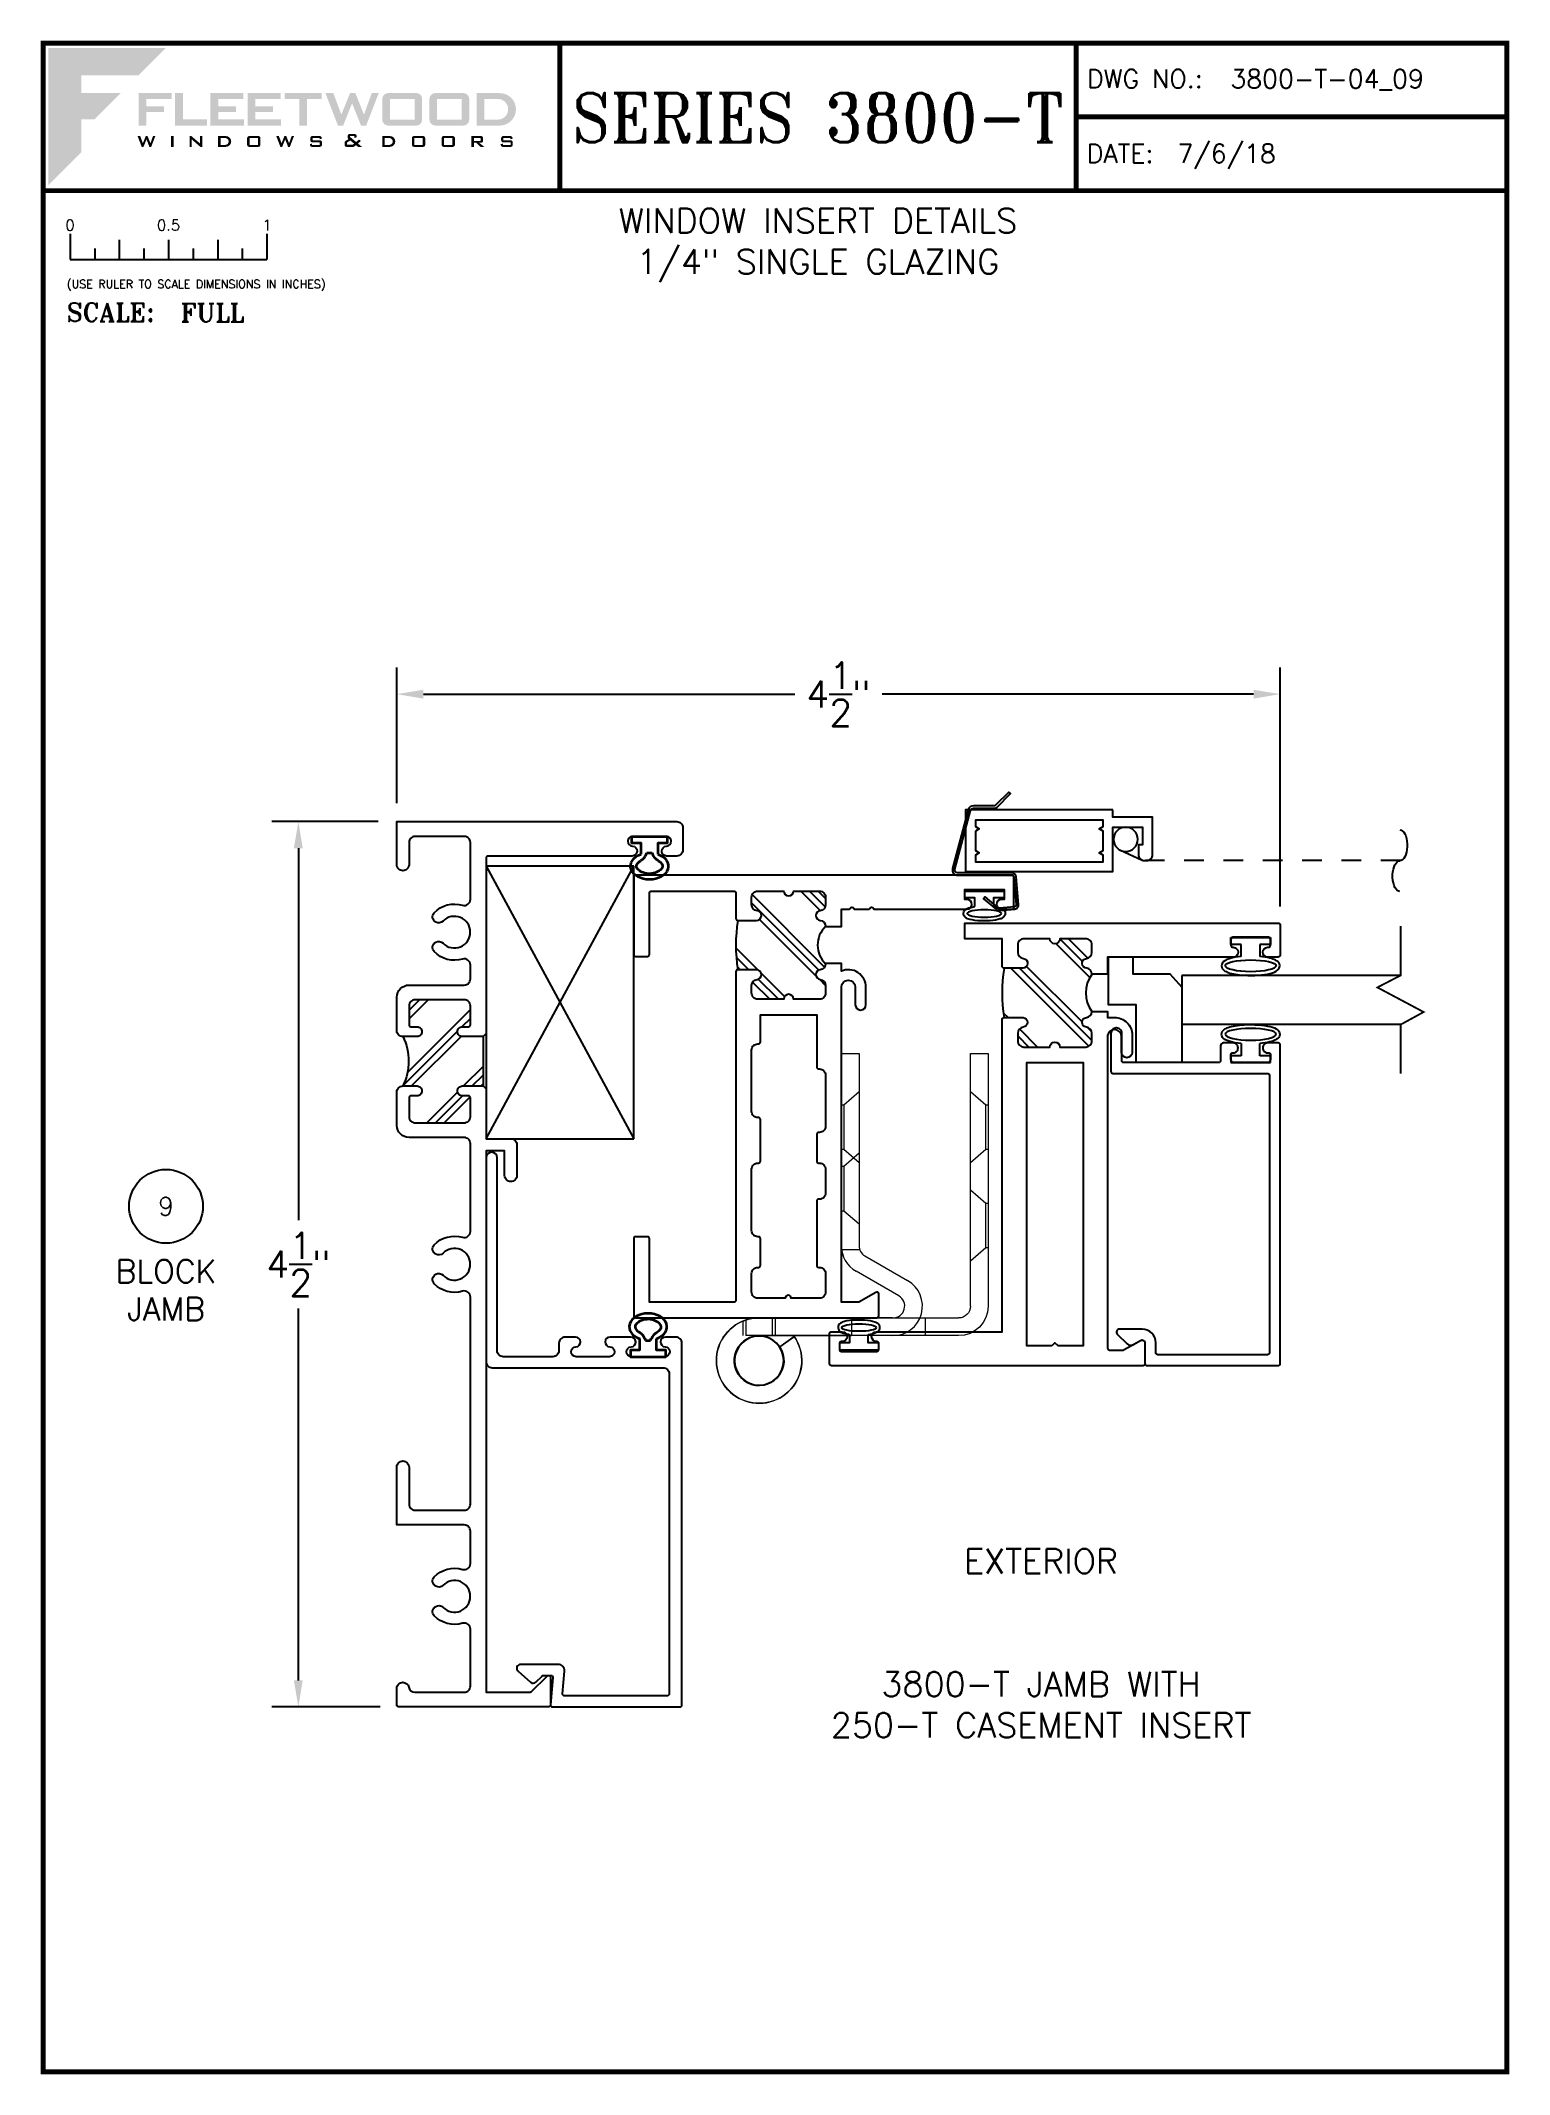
# Paper-space layout 'DETAIL 9' of a CAD drawing. Extents: x 0.3 to 7.8, y 0.1 to 10.4.
# The model-space entities are those that its viewports show. They can reach past a viewport. Long polylines and large blocks are cut down to what shows.
import ezdxf
from ezdxf.enums import TextEntityAlignment as Align

# ---------------------------------------------------------------- set-up
doc = ezdxf.new("R2010")
doc.units = 0
doc.header["$MEASUREMENT"] = 0
doc.linetypes.add('HIDDEN', pattern=[0.375, 0.25, -0.125])
doc.layers.get('0').update_dxf_attribs({"linetype": 'CONTINUOUS'})
doc.layers.get('Defpoints').update_dxf_attribs({"linetype": 'CONTINUOUS'})
for name, color, linetype in [('DIM', 7, 'CONTINUOUS'), ('FRAME', 1, 'CONTINUOUS'), ('GEOMETRY', 1, 'CONTINUOUS'), ('GLASS', 7, 'CONTINUOUS'), ('MISC', 7, 'CONTINUOUS'), ('SCREEN', 5, 'CONTINUOUS'), ('SCREEN_CLIP', 7, 'CONTINUOUS'), ('TEXT', 7, 'CONTINUOUS'), ('VENT', 5, 'CONTINUOUS'), ('YK_GLASS_STOP', 5, 'CONTINUOUS')]:
    doc.layers.add(name, color=color, linetype=linetype)
doc.layers.add('PROFILE NUMBER', color=150, linetype='CONTINUOUS', lineweight=35)
doc.layers.add('VP', color=40, linetype='CONTINUOUS', plot=False)
doc.layers.get('VP').off()
doc.styles.add('ROMANS', font='romans')
doc.styles.add('ROMANT', font='romant')
doc.styles.add('SIMPLEX-094', font='simplex.shx', dxfattribs={"height": 0.094})
doc.styles.get("Standard").update_dxf_attribs({"font": 'simplex.shx'})
doc.dimstyles.new('FULL SCALE', dxfattribs={"dimscale": 0.75, "dimtxt": 0.18, "dimasz": 0.18, "dimexe": 0.18, "dimexo": 0.125, "dimgap": 0.09, "dimtad": 0, "dimtih": 1, "dimtoh": 1, "dimdec": 4, "dimzin": 0, "dimdsep": 46, "dimlunit": 4, "dimtxsty": 'Standard', "dimcen": 0.09, "dimadec": 0, "dimazin": 0, "dimtfac": 1, "dimtdec": 4, "dimtofl": 0, "dimtmove": 0, "dimatfit": 3, "dimfxl": 0, "dimtolj": 1, "dimtzin": 0, "dimarcsym": 0})

psp = doc.layouts.new('DETAIL 9')

# ---------------------------------------------------------------- texts
at = {"layer": 'TEXT', "color": 7, "char_height": 0.125, "attachment_point": 5}
for s, insert, width in [('\\A1;WINDOW INSERT DETAILS\\P1/4" SINGLE GLAZING', (4.2505, 9.409541), 2.625), ('EXTERIOR\\P\\P\\P3800-T JAMB WITH\\P250-T CASEMENT INSERT', (5.384067, 2.30394), 3.0667)]:
    psp.add_mtext(s, dxfattribs=dict(at, insert=insert, width=width))

msp = doc.modelspace()

# ---------------------------------------------------------------- blocks, each defined once
blk = doc.blocks.new('sectball')
blk.add_circle((0, 0), 0.125)
blk.add_attdef('NO', text='', height=0.062).set_placement((0, 0), align=Align.MIDDLE_CENTER)
for tag, p in [('LINE1', (0, -0.2588)), ('LINE2', (0, -0.3864)), ('LINE3', (0, -0.5214))]:
    blk.add_attdef(tag, text='', height=0.078).set_placement(p, align=Align.CENTER)
blk = doc.blocks.new('Fleetwood_Logo_6-10-15')
h = blk.add_hatch(color=154)
h.dxf.hatch_style = 1
h.paths.add_polyline_path([(0.2526, -0.0017), (0.0019, -0.0017), (0.0019, -0.2942), (0.0725, -0.2236), (0.0725, -0.1535), (0.1007, -0.1535), (0.1567, -0.0976), (0.0725, -0.0976), (0.0725, -0.0596), (0.1946, -0.0596)])
h = blk.add_hatch(color=251)
h.dxf.hatch_style = 1
h.paths.add_polyline_path([(0.2487, -0.1256), (0.2112, -0.1256), (0.2112, -0.1102), (0.2647, -0.1102), (0.2647, -0.0976), (0.1946, -0.0976), (0.1946, -0.1667), (0.2112, -0.1667), (0.2112, -0.1377), (0.2487, -0.1377)])
h = blk.add_hatch(color=251)
h.dxf.hatch_style = 1
h.paths.add_polyline_path([(0.2886, -0.0976), (0.272, -0.0976), (0.272, -0.1667), (0.3401, -0.1667), (0.3401, -0.1535), (0.2886, -0.1535)])
h = blk.add_hatch(color=251)
h.dxf.hatch_style = 1
h.paths.add_polyline_path([(0.4175, -0.0976), (0.3474, -0.0976), (0.3474, -0.1667), (0.4185, -0.1667), (0.4185, -0.1534), (0.364, -0.1534), (0.364, -0.1377), (0.4015, -0.1377), (0.4015, -0.1256), (0.364, -0.1256), (0.364, -0.1102), (0.4175, -0.1102)])
h = blk.add_hatch(color=251)
h.dxf.hatch_style = 1
h.paths.add_polyline_path([(0.4965, -0.0976), (0.4264, -0.0976), (0.4264, -0.1667), (0.4975, -0.1667), (0.4975, -0.1534), (0.443, -0.1534), (0.443, -0.1377), (0.4804, -0.1377), (0.4804, -0.1256), (0.443, -0.1256), (0.443, -0.1102), (0.4965, -0.1102)])
h = blk.add_hatch(color=251)
h.dxf.hatch_style = 1
h.paths.add_polyline_path([(0.5842, -0.0976), (0.5054, -0.0976), (0.5054, -0.1102), (0.5365, -0.1102), (0.5365, -0.1667), (0.5531, -0.1667), (0.5531, -0.1102), (0.5842, -0.1102)])
h = blk.add_hatch(color=251)
h.dxf.hatch_style = 1
h.paths.add_polyline_path([(0.6089, -0.0976), (0.5921, -0.0976), (0.6188, -0.1667), (0.63, -0.1667), (0.6489, -0.1192), (0.6679, -0.1667), (0.6789, -0.1667), (0.7056, -0.0976), (0.6908, -0.0976), (0.6742, -0.1433), (0.6558, -0.0976), (0.6446, -0.0976), (0.6261, -0.1433)])
h = blk.add_hatch(color=251)
h.dxf.hatch_style = 1
h.paths.add_polyline_path([(0.7853, -0.0976), (0.726, -0.0976, 0.414214), (0.7133, -0.1102), (0.7133, -0.154, 0.414214), (0.726, -0.1667), (0.7853, -0.1667, 0.414214), (0.798, -0.154), (0.798, -0.1102, 0.414214)])
h.paths.add_polyline_path([(0.7819, -0.1102), (0.7819, -0.154), (0.7294, -0.154), (0.7294, -0.1102)], flags=16)
h = blk.add_hatch(color=251)
h.dxf.hatch_style = 1
h.paths.add_polyline_path([(0.8856, -0.0976), (0.8262, -0.0976, 0.414214), (0.8136, -0.1102), (0.8136, -0.154, 0.414214), (0.8262, -0.1667), (0.8856, -0.1667, 0.414214), (0.8982, -0.154), (0.8982, -0.1102, 0.414214)])
h.paths.add_polyline_path([(0.8822, -0.1102), (0.8822, -0.154), (0.8296, -0.154), (0.8296, -0.1102)], flags=16)
h = blk.add_hatch(color=251)
h.dxf.hatch_style = 1
h.paths.add_polyline_path([(0.9632, -0.0976), (0.914, -0.0976), (0.914, -0.1667), (0.9632, -0.1667, 1)])
h.paths.add_polyline_path([(0.9301, -0.1102), (0.9593, -0.1102, -1), (0.9593, -0.154), (0.9301, -0.154)], flags=16)
h = blk.add_hatch(color=7)
h.dxf.hatch_style = 1
h.paths.add_polyline_path([(0.2301, -0.1891), (0.2251, -0.1891), (0.2196, -0.2043), (0.2134, -0.1891), (0.2097, -0.1891), (0.2035, -0.2043), (0.1978, -0.1891), (0.1922, -0.1891), (0.2011, -0.2121), (0.2048, -0.2121), (0.2112, -0.1963), (0.2175, -0.2121), (0.2212, -0.2121)])
h = blk.add_hatch(color=7)
h.dxf.hatch_style = 1
h.paths.add_polyline_path([(0.2691, -0.1891), (0.2637, -0.1891), (0.2637, -0.2118), (0.2637, -0.2121), (0.2691, -0.2121)])
h = blk.add_hatch(color=7)
h.dxf.hatch_style = 1
h.paths.add_polyline_path([(0.3077, -0.1964), (0.3259, -0.2121), (0.3298, -0.2121), (0.3298, -0.1891), (0.325, -0.1891), (0.325, -0.2047), (0.3067, -0.1891), (0.3029, -0.1891), (0.3029, -0.2121), (0.3077, -0.2121)])
h = blk.add_hatch(color=7)
h.dxf.hatch_style = 1
h.paths.add_polyline_path([(0.3801, -0.1891), (0.3637, -0.1891), (0.3637, -0.2121), (0.3801, -0.2121, 1)])
h.paths.add_polyline_path([(0.3691, -0.2079), (0.3691, -0.1933), (0.3788, -0.1933, -1), (0.3788, -0.2079)], flags=16)
h = blk.add_hatch(color=7)
h.dxf.hatch_style = 1
h.paths.add_polyline_path([(0.4537, -0.2079), (0.4537, -0.1933, 0.414214), (0.4495, -0.1891), (0.4297, -0.1891, 0.414214), (0.4255, -0.1933), (0.4255, -0.2079, 0.414214), (0.4297, -0.2121), (0.4495, -0.2121, 0.414214)])
h.paths.add_polyline_path([(0.4308, -0.2079), (0.4308, -0.1933), (0.4484, -0.1933), (0.4484, -0.2079)], flags=16)
h = blk.add_hatch(color=7)
h.dxf.hatch_style = 1
h.paths.add_polyline_path([(0.5253, -0.1891), (0.5203, -0.1891), (0.5148, -0.2043), (0.5087, -0.1891), (0.5049, -0.1891), (0.4988, -0.2043), (0.493, -0.1891), (0.4874, -0.1891), (0.4963, -0.2121), (0.5001, -0.2121), (0.5064, -0.1963), (0.5127, -0.2121), (0.5164, -0.2121)])
h = blk.add_hatch(color=7)
h.dxf.hatch_style = 1
h.paths.add_polyline_path([(0.5801, -0.1891), (0.5643, -0.1891, 0.414214), (0.56, -0.1933), (0.56, -0.1981, 0.414214), (0.5643, -0.2024), (0.58, -0.2024), (0.58, -0.2078), (0.5637, -0.2078), (0.5637, -0.2052), (0.5591, -0.2062), (0.5591, -0.2078, 0.414214), (0.5634, -0.2121), (0.5805, -0.2121, 0.414214), (0.5848, -0.2078), (0.5848, -0.2024, 0.414214), (0.5805, -0.1982), (0.5648, -0.1982), (0.5648, -0.193), (0.5798, -0.193), (0.5798, -0.1958), (0.5843, -0.1948), (0.5843, -0.1933, 0.414214)])
h = blk.add_hatch(color=7)
h.dxf.hatch_style = 1
h.paths.add_polyline_path([(0.645, -0.1913, -0.222262), (0.6447, -0.1906), (0.6447, -0.1892), (0.6535, -0.1892), (0.6535, -0.193), (0.6587, -0.1918), (0.6587, -0.189, 0.414214), (0.6544, -0.1847), (0.6437, -0.1847, 0.414214), (0.6394, -0.189), (0.6394, -0.1922, 0.222262), (0.6407, -0.1948), (0.6415, -0.1955), (0.6345, -0.1998, 0.260684), (0.6329, -0.2027), (0.6329, -0.2078, 0.414214), (0.6372, -0.2121), (0.6514, -0.2121, 0.17577), (0.6536, -0.2113), (0.657, -0.2085), (0.6614, -0.2121), (0.6699, -0.2121), (0.6613, -0.2049), (0.6676, -0.1997), (0.6637, -0.1964), (0.6574, -0.2017)])
h.paths.add_polyline_path([(0.6532, -0.2052), (0.6509, -0.2072, -0.17577), (0.6502, -0.2074), (0.6382, -0.2074), (0.6382, -0.2033, -0.260684), (0.6387, -0.2025), (0.6451, -0.1985)], flags=16)
h = blk.add_hatch(color=7)
h.dxf.hatch_style = 1
h.paths.add_polyline_path([(0.7294, -0.1891), (0.713, -0.1891), (0.713, -0.2121), (0.7294, -0.2121, 1)])
h.paths.add_polyline_path([(0.7184, -0.2079), (0.7184, -0.1933), (0.7281, -0.1933, -1), (0.7281, -0.2079)], flags=16)
h = blk.add_hatch(color=7)
h.dxf.hatch_style = 1
h.paths.add_polyline_path([(0.8045, -0.2079), (0.8045, -0.1933, 0.414214), (0.8003, -0.1891), (0.7805, -0.1891, 0.414214), (0.7763, -0.1933), (0.7763, -0.2079, 0.414214), (0.7805, -0.2121), (0.8003, -0.2121, 0.414214)])
h.paths.add_polyline_path([(0.7816, -0.2079), (0.7816, -0.1933), (0.7992, -0.1933), (0.7992, -0.2079)], flags=16)
h = blk.add_hatch(color=7)
h.dxf.hatch_style = 1
h.paths.add_polyline_path([(0.8678, -0.2079), (0.8678, -0.1933, 0.414214), (0.8636, -0.1891), (0.8438, -0.1891, 0.414214), (0.8396, -0.1933), (0.8396, -0.2079, 0.414214), (0.8438, -0.2121), (0.8636, -0.2121, 0.414214)])
h.paths.add_polyline_path([(0.8449, -0.2079), (0.8449, -0.1933), (0.8624, -0.1933), (0.8624, -0.2079)], flags=16)
h = blk.add_hatch(color=7)
h.dxf.hatch_style = 1
h.paths.add_polyline_path([(0.9277, -0.1993), (0.9277, -0.1933, 0.414214), (0.9235, -0.1891), (0.9028, -0.1891), (0.9028, -0.2121), (0.9082, -0.2121), (0.9082, -0.2035), (0.9131, -0.2035), (0.9224, -0.2121), (0.9303, -0.2121), (0.9197, -0.2035), (0.9235, -0.2035, 0.414214)])
h.paths.add_polyline_path([(0.9082, -0.1993), (0.9082, -0.1933), (0.9214, -0.1933, -0.414214), (0.9224, -0.1943), (0.9224, -0.1983, -0.414214), (0.9214, -0.1993)], flags=16)
h = blk.add_hatch(color=7)
h.dxf.hatch_style = 1
h.paths.add_polyline_path([(0.9867, -0.1982), (0.971, -0.1982), (0.971, -0.193), (0.9859, -0.193), (0.9859, -0.1958), (0.9905, -0.1948), (0.9905, -0.1933, 0.414214), (0.9863, -0.1891), (0.9705, -0.1891, 0.414214), (0.9662, -0.1933), (0.9662, -0.1981, 0.414214), (0.9705, -0.2024), (0.9862, -0.2024), (0.9862, -0.2078), (0.9699, -0.2078), (0.9699, -0.2052), (0.9653, -0.2062), (0.9653, -0.2078, 0.414214), (0.9696, -0.2121), (0.9867, -0.2121, 0.414214), (0.991, -0.2078), (0.991, -0.2024, 0.414214)])
blk = doc.blocks.new('A-SIZE_P')
at = {"const_width": 0.025}
blk.add_lwpolyline([(0.313, 0.125), (7.751, 0.125), (7.751, 10.437), (0.313, 10.437)], close=True, dxfattribs=at)
for points in [[(2.938, 10.437), (2.938, 9.687)], [(5.563, 10.437), (5.563, 9.687)], [(5.563, 10.062), (7.751, 10.062)], [(0.313, 9.687), (7.751, 9.687)]]:
    blk.add_lwpolyline(points, dxfattribs=at)
at = {"xscale": 2.387023416083395, "yscale": 2.387023416083395, "zscale": 2.387023416083395}
blk.add_blockref('Fleetwood_Logo_6-10-15', (0.334, 10.416), dxfattribs=at)
for s, style, p in [('DWG NO.:', 'SIMPLEX-094', (5.617, 10.209)), ('DATE:', 'SIMPLEX-094', (5.616, 9.829)), ('SCALE:', 'ROMANT', (0.433, 9.022))]:
    blk.add_text(s, height=0.094, dxfattribs=dict(style=style)).set_placement(p)
for tag, p, style in [('DWG_NO', (6.346, 10.209), 'SIMPLEX-094'), ('DATE', (6.077, 9.829), 'SIMPLEX-094'), ('SCALE', (1.011, 9.02), 'ROMANT')]:
    blk.add_attdef(tag, p, '', height=0.094, dxfattribs=dict(style=style))
for tag, height, style, width, p, p2 in [('DWG_NO_F', 0.094, 'SIMPLEX-094', 1.745692, (6.347, 10.209), (7.683, 10.209)), ('PRODUCT', 0.25, 'ROMANT', 1.390728, (3.001, 9.934), (5.5, 9.934))]:
    blk.add_attdef(tag, text='', height=height, dxfattribs=dict(style=style, width=width)).set_placement(p, p2, align=Align.FIT)
blk = doc.blocks.new('Full')
for p, q in [((0.137, -0.219), (0.137, -0.35)), ((0.262, -0.294), (0.262, -0.35)), ((0.387, -0.249), (0.387, -0.35)), ((0.512, -0.294), (0.512, -0.35)), ((0.637, -0.249), (0.637, -0.35)), ((0.762, -0.294), (0.762, -0.35)), ((0.887, -0.249), (0.887, -0.35)), ((1.012, -0.294), (1.012, -0.35)), ((1.137, -0.219), (1.137, -0.35)), ((0.137, -0.35), (1.137, -0.35))]:
    blk.add_line(p, q)
for s, p in [('0', (0.137, -0.219)), ('0.5', (0.637, -0.219)), ('1', (1.137, -0.219))]:
    blk.add_text(s, height=0.055).set_placement(p, align=Align.BOTTOM_CENTER)
at = {"style": 'ROMANS'}
blk.add_text('(USE RULER TO SCALE DIMENSIONS IN INCHES)', height=0.04115, dxfattribs=at).set_placement((0.12, -0.495))
blk = doc.blocks.new('*D136')
at = {"color": 0, "lineweight": -2}
for p, q in [((2.11, 6.574), (2.11, 7.263)), ((6.599, 6.048), (6.599, 7.263)), ((2.245, 7.128), (4.132, 7.128)), ((6.464, 7.128), (4.576, 7.128))]:
    blk.add_line(p, q, dxfattribs=at)
at = {"color": 0}
for points in [[(2.245, 7.15), (2.245, 7.105), (2.11, 7.128)], [(6.464, 7.15), (6.464, 7.105), (6.599, 7.128)]]:
    blk.add_solid(points, dxfattribs=at)
at = {"layer": 'Defpoints', "color": 0}
for p in [(6.599, 7.128), (2.11, 6.48), (6.599, 5.955)]:
    blk.add_point(p, dxfattribs=at)
at = {"color": 0, "insert": (4.354, 7.128), "char_height": 0.135, "attachment_point": 5}
blk.add_mtext('\\A1;4{\\H1.000000x;\\S1/2;}"', dxfattribs=at)
blk = doc.blocks.new('*D137')
at = {"color": 0, "lineweight": -2}
for p, q in [((2.016, 6.48), (1.475, 6.48)), ((1.61, 6.345), (1.61, 4.455)), ((1.61, 2.115), (1.61, 4.005)), ((2.026, 1.98), (1.475, 1.98))]:
    blk.add_line(p, q, dxfattribs=at)
at = {"color": 0}
for points in [[(1.587, 6.345), (1.632, 6.345), (1.61, 6.48)], [(1.587, 2.115), (1.632, 2.115), (1.61, 1.98)]]:
    blk.add_solid(points, dxfattribs=at)
at = {"layer": 'Defpoints', "color": 0}
for p in [(2.11, 6.48), (1.61, 1.98), (2.12, 1.98)]:
    blk.add_point(p, dxfattribs=at)
at = {"color": 0, "insert": (1.61, 4.23), "char_height": 0.135, "attachment_point": 5}
blk.add_mtext('\\A1;4{\\H1.000000x;\\S1/2;}"', dxfattribs=at)
blk = doc.blocks.new('05P19-BLOCK-OG')
h = blk.add_hatch()
h.set_pattern_fill('PLAST', angle=45, style=0)
h.paths.add_polyline_path([(0.006, 1.12, -1), (0.006, 1.17), (0.006, 1.302, 0.414214), (-0.025, 1.333), (-0.063, 1.333, 0.38311), (-0.094, 1.305, -0.947716), (-0.143, 1.308), (-0.143, 1.403, 0.081165), (-0.394, 1.403), (-0.394, 1.308, -0.947716), (-0.443, 1.305, 0.38311), (-0.474, 1.333), (-0.512, 1.333, 0.414214), (-0.544, 1.302), (-0.544, 1.17, -1), (-0.544, 1.12), (-0.544, 0.988, 0.414214), (-0.512, 0.957), (-0.474, 0.957, 0.38311), (-0.443, 0.985, -0.898027), (-0.394, 0.985, 0.009247), (-0.394, 0.984, 0.372543), (-0.363, 0.957, -0.436275), (-0.174, 0.957, 0.38311), (-0.143, 0.985, -0.898027), (-0.094, 0.985, 0.38311), (-0.063, 0.957), (-0.025, 0.957, 0.414214), (0.006, 0.988)])
for points in [[(-0.394, 0.984, -0.009247), (-0.394, 0.985, 0.898027), (-0.443, 0.985, -0.38311), (-0.474, 0.957), (-0.512, 0.957, -0.414214), (-0.544, 0.988), (-0.544, 1.12, 1), (-0.544, 1.17), (-0.544, 1.302, -0.414214), (-0.512, 1.333), (-0.474, 1.333, -0.38311), (-0.443, 1.305, 0.947716), (-0.394, 1.308), (-0.394, 1.403, 0.414214), (-0.404, 1.413), (-2.073, 1.413, -0.414214), (-2.084, 1.423), (-2.084, 1.852), (-1.761, 1.852, 0.414214), (-1.751, 1.862), (-1.751, 1.922, 0.414214), (-1.761, 1.932), (-2.154, 1.932, 0.414214), (-2.163, 1.922), (-2.163, 0.697, 0.414214), (-2.154, 0.687), (-2.042, 0.687, 0.57735), (-2.034, 0.702), (-2.084, 0.788), (-2.084, 0.877), (-0.483, 0.877, -1), (-0.483, 0.806), (-0.572, 0.806, 1), (-0.572, 0.752), (-0.483, 0.752, 0.536675), (-0.401, 0.877), (-0.363, 0.877), (-0.363, 0.957, -0.38311), (-0.394, 0.985)], [(-0.143, 0.984, 0.009247), (-0.143, 0.985, -0.38311), (-0.174, 0.957), (-0.174, 0.877), (-0.087, 0.877), (-0.087, 0.838, 0.317837), (-0.083, 0.833, -0.707107), (-0.083, 0.814, 0.317837), (-0.087, 0.81), (-0.087, 0.738, 0.317837), (-0.083, 0.733, -0.707107), (-0.083, 0.714, 0.317837), (-0.087, 0.71), (-0.087, 0.239, 1), (-0.037, 0.239), (-0.037, 0.25), (0.014, 0.25), (0.014, 0.05), (-0.037, 0.05), (-0.037, 0.064, 1), (-0.087, 0.064), (-0.087, 0.01, 0.414214), (-0.076, 0), (0.076, 0, 0.414214), (0.087, 0.01), (0.087, 1.922, 0.414214), (0.076, 1.932), (-0.316, 1.932, 0.414214), (-0.326, 1.922), (-0.326, 1.862, 0.414214), (-0.316, 1.852), (-0.003, 1.852, -0.414214), (0.006, 1.842), (0.006, 1.423, -0.414214), (-0.003, 1.413), (-0.134, 1.413, 0.414214), (-0.143, 1.403), (-0.143, 1.308, 0.947716), (-0.094, 1.305, -0.38311), (-0.063, 1.333), (-0.025, 1.333, -0.414214), (0.006, 1.302), (0.006, 1.17, 1), (0.006, 1.12), (0.006, 0.988, -0.414214), (-0.025, 0.957), (-0.063, 0.957, -0.38311), (-0.094, 0.985, 0.898027), (-0.143, 0.985)]]:
    blk.add_lwpolyline(points, format="xyb")
blk.add_lwpolyline([(-1.377, 0.988, -0.414214), (-1.408, 0.957), (-1.529, 0.957, -0.414214), (-1.56, 0.988), (-1.56, 0.992, 0.414214), (-1.569, 1.002), (-1.897, 1.002, 0.414214), (-1.907, 0.992), (-1.907, 0.988, -0.414214), (-1.938, 0.957), (-2.032, 0.957, -0.414214), (-2.064, 0.988), (-2.064, 1.132, 1), (-2.064, 1.162), (-2.064, 1.302, -0.414214), (-2.032, 1.333), (-1.938, 1.333, -0.414214), (-1.907, 1.302), (-1.907, 1.302), (-1.907, 1.298, 0.414214), (-1.897, 1.288), (-1.761, 1.288, 0.414214), (-1.751, 1.298), (-1.751, 1.302), (-1.751, 1.302, -0.414214), (-1.72, 1.333), (-1.408, 1.333, -0.414214), (-1.377, 1.302), (-1.377, 1.302), (-1.377, 1.298, 0.414214), (-1.367, 1.288), (-1.155, 1.288, 0.414214), (-1.145, 1.298), (-1.145, 1.302), (-1.145, 1.302, -0.414214), (-1.114, 1.333), (-0.802, 1.333, -0.414214), (-0.771, 1.302), (-0.771, 1.302), (-0.771, 1.298, 0.414214), (-0.761, 1.288), (-0.623, 1.288), (-0.623, 1.002), (-0.889, 1.002, 0.414214), (-0.898, 0.992), (-0.898, 0.988, -0.414214), (-0.93, 0.957), (-1.19, 0.957, -0.414214), (-1.221, 0.988), (-1.221, 0.992, 0.414214), (-1.23, 1.002), (-1.367, 1.002, 0.414214), (-1.377, 0.992)], format="xyb", close=True)
at = {"color": 7}
for centre, radius, start, end in [((-0.269, 0.638), 0.775, 80.7195, 99.2805), ((-0.269, 0.869), 0.129, 42.8591, 137.1409)]:
    blk.add_arc(centre, radius, start, end, dxfattribs=at)
blk = doc.blocks.new('05P11-Z-BAR')
h = blk.add_hatch()
h.set_pattern_fill('PLAST', angle=45, style=0)
h.set_pattern_definition([(45, (-0.3846, -1e-07), (-0.176777, 0.176777), []), (45, (-0.4067, 0.0221), (-0.176777, 0.176777), []), (45, (-0.4288, 0.0442), (-0.176777, 0.176777), [])])
h.paths.add_polyline_path([(0.006, 1.12, -0.414214), (-0.018, 1.145, -0.414214), (0.006, 1.17), (0.006, 1.302, 0.414214), (-0.025, 1.333), (-0.063, 1.333, 0.38311), (-0.094, 1.305, -0.947716), (-0.143, 1.308), (-0.143, 1.403, 0.087329), (-0.394, 1.403), (-0.394, 1.308, -1), (-0.443, 1.308, 0.352985), (-0.473, 1.333), (-0.512, 1.333, 0.414214), (-0.544, 1.302), (-0.544, 1.17, -0.414214), (-0.518, 1.145, -0.414214), (-0.544, 1.12), (-0.544, 0.988, 0.414214), (-0.512, 0.957), (-0.474, 0.957, 0.38311), (-0.443, 0.985, -0.898027), (-0.394, 0.985, 0.38311), (-0.363, 0.957, -0.325577), (-0.174, 0.957, 0.363634), (-0.143, 0.982, -0.947716), (-0.094, 0.985, 0.38311), (-0.063, 0.957), (-0.025, 0.957, 0.414214), (0.006, 0.988)])
blk.add_line((-0.087, 0.877), (-0.087, 0.877))
for points in [[(-2.164, 2.28, -0.414214), (-2.154, 2.29), (-2.001, 2.29, -0.414214), (-1.991, 2.28), (-1.991, 2.226, -1), (-2.041, 2.226), (-2.041, 2.23, 0.414214), (-2.051, 2.24), (-2.081, 2.24, 0.414214), (-2.091, 2.23), (-2.091, 2.05, 0.414214), (-2.081, 2.04), (-2.051, 2.04, 0.414214), (-2.041, 2.05), (-2.041, 2.051, -1), (-1.991, 2.051), (-1.991, 1.413), (-0.403, 1.413, -0.414214), (-0.394, 1.403), (-0.394, 1.306, -0.888834), (-0.443, 1.306, 0.377258), (-0.474, 1.333), (-0.512, 1.333, 0.414214), (-0.544, 1.302), (-0.544, 1.17, -1), (-0.544, 1.12), (-0.544, 0.988, 0.414214), (-0.512, 0.957), (-0.474, 0.957, 0.383109), (-0.443, 0.985, -0.898027), (-0.394, 0.985, 0.38311), (-0.363, 0.957), (-0.363, 0.877), (-0.394, 0.877), (-0.394, 0.842, -0.414214), (-0.483, 0.752), (-0.571, 0.752, -1), (-0.571, 0.806), (-0.486, 0.806, 0.859155), (-0.486, 0.877), (-2.074, 0.877, 0.414214), (-2.084, 0.867), (-2.084, 0.797, 0.131652), (-2.082, 0.792), (-2.035, 0.709, -0.577353), (-2.048, 0.687), (-2.154, 0.687, -0.414214), (-2.164, 0.697), (-2.164, 2.28)], [(-0.025, 0.957, 0.414214), (0.006, 0.988), (0.006, 1.12, -1), (0.006, 1.17), (0.006, 1.302, 0.414214), (-0.025, 1.333), (-0.063, 1.333, 0.38311), (-0.094, 1.305, -0.947716), (-0.143, 1.308), (-0.143, 1.403, -0.414214), (-0.133, 1.413), (0.006, 1.413), (0.006, 1.603), (0.086, 1.603), (0.086, 0.01, -0.414214), (0.077, 0), (-0.077, 0, -0.414214), (-0.087, 0.01), (-0.087, 0.064, -1), (-0.037, 0.064), (-0.037, 0.06, 0.414214), (-0.027, 0.05), (0.003, 0.05, 0.414214), (0.014, 0.06), (0.014, 0.24, 0.414214), (0.003, 0.25), (-0.027, 0.25, 0.414214), (-0.037, 0.24), (-0.037, 0.239, -1), (-0.087, 0.239), (-0.087, 0.877), (-0.174, 0.877), (-0.174, 0.957, 0.363634), (-0.143, 0.982, -0.947716), (-0.094, 0.985, 0.38311), (-0.063, 0.957), (-0.025, 0.957)]]:
    blk.add_lwpolyline(points, format="xyb")
blk.add_lwpolyline([(-2.063, 1.16), (-2.063, 1.288), (-0.623, 1.288), (-0.623, 1.002), (-2.063, 1.002), (-2.063, 1.129), (-2.048, 1.145)], close=True)
at = {"color": 7}
for centre, radius, start, end in [((-0.269, 0.638), 0.775, 80.7195, 99.2805), ((-0.269, 0.828), 0.16, 53.9319, 126.0681)]:
    blk.add_arc(centre, radius, start, end, dxfattribs=at)
blk = doc.blocks.new('05P05-.25in_GLASS_STOP')
for p, q in [((-0.588, 0.25), (-0.623, 0.25)), ((-0.623, 0.25), (-0.623, 0.05)), ((-0.588, 0.198), (-0.588, 0.25)), ((-0.022, 0.198), (-0.022, 0.25)), ((-0.022, 0.25), (0.013, 0.25)), ((0.013, 0.25), (0.013, 0.05)), ((-0.526, 0.198), (-0.588, 0.198)), ((-0.084, 0.198), (-0.022, 0.198)), ((-0.623, 0.05), (-0.588, 0.05)), ((-0.588, 0.05), (-0.588, 0.103)), ((-0.588, 0.103), (-0.526, 0.103)), ((-0.022, 0.103), (-0.084, 0.103)), ((-0.022, 0.05), (-0.022, 0.103)), ((0.013, 0.05), (-0.022, 0.05))]:
    blk.add_line(p, q)
blk.add_lwpolyline([(-2.048, 0.632, 0.414214), (-1.978, 0.702), (-1.978, 0.817, 0.668179), (-2.003, 0.828), (-2.053, 0.778, 0.339454), (-2.057, 0.748), (-2.035, 0.71, -0.57735), (-2.048, 0.687), (-2.153, 0.687, 0.414214), (-2.163, 0.677), (-2.163, 0.01, 0.414214), (-2.153, 0), (-0.533, 0, 0.414214), (-0.523, 0.01), (-0.523, 0.064, 0.414214), (-0.548, 0.089), (-0.549, 0.089, 0.414214), (-0.573, 0.064), (-0.573, 0.06, -0.414214), (-0.583, 0.05), (-0.608, 0.05, -0.414214), (-0.623, 0.065), (-0.623, 0.235, -0.414214), (-0.608, 0.25), (-0.583, 0.25, -0.414214), (-0.573, 0.24), (-0.573, 0.239, 0.414214), (-0.549, 0.214), (-0.548, 0.214, 0.414214), (-0.523, 0.239), (-0.523, 0.288, 0.414214), (-0.538, 0.303), (-0.613, 0.303, -0.414214), (-0.623, 0.313), (-0.623, 0.795, -0.414214), (-0.613, 0.805), (-0.474, 0.805, 0.414214), (-0.447, 0.832), (-0.447, 0.833, 0.414214), (-0.474, 0.86), (-0.668, 0.86, 0.414214), (-0.678, 0.85), (-0.678, 0.065, -0.414214), (-0.688, 0.055), (-2.098, 0.055, -0.414214), (-2.108, 0.065), (-2.108, 0.622, -0.414214), (-2.098, 0.632)], format="xyb", close=True)
at = {"extrusion": (0, 0, -1)}
blk.add_ellipse((-0.479, 0.15), major_axis=(0, 0.129), ratio=0.232303, dxfattribs=at)
blk.add_ellipse((-0.131, 0.15), major_axis=(0, 0.129), ratio=0.232303)
for points in [[(-0.526, 0.198), (-0.524, 0.219), (-0.521, 0.239), (-0.512, 0.269), (-0.508, 0.28), (-0.495, 0.294), (-0.487, 0.298), (-0.479, 0.298), (-0.468, 0.298), (-0.46, 0.292), (-0.451, 0.279), (-0.447, 0.272), (-0.437, 0.244), (-0.433, 0.215), (-0.428, 0.136), (-0.432, 0.085), (-0.444, 0.034), (-0.448, 0.022), (-0.464, 0.005), (-0.478, 0), (-0.499, 0.008), (-0.504, 0.016), (-0.512, 0.032), (-0.515, 0.041), (-0.522, 0.067), (-0.524, 0.084), (-0.526, 0.103)], [(-0.084, 0.198), (-0.086, 0.219), (-0.089, 0.239), (-0.098, 0.269), (-0.102, 0.28), (-0.115, 0.294), (-0.123, 0.298), (-0.131, 0.298), (-0.142, 0.298), (-0.15, 0.292), (-0.159, 0.279), (-0.163, 0.272), (-0.173, 0.244), (-0.177, 0.215), (-0.182, 0.136), (-0.178, 0.085), (-0.166, 0.034), (-0.162, 0.022), (-0.146, 0.005), (-0.132, 0), (-0.111, 0.008), (-0.106, 0.016), (-0.098, 0.032), (-0.095, 0.041), (-0.088, 0.067), (-0.086, 0.084), (-0.084, 0.103)]]:
    blk.add_open_spline(points, degree=3, knots=[5.075676, 5.075676, 5.075676, 5.075676, 5.596595, 5.596595, 6.055763, 6.055763, 6.283185, 6.283185, 6.283185, 6.572914, 6.572914, 6.862642, 6.862642, 7.608886, 7.608886, 8.676451, 8.676451, 9.18434, 9.18434, 9.518242, 9.518242, 9.852144, 9.852144, 10.186046, 10.186046, 10.631436, 10.631436, 10.631436, 10.631436])
blk = doc.blocks.new('*U93')
at = {"layer": 'GEOMETRY'}
blk.add_lwpolyline([(1.607, 19.51), (1.563, 19.51), (1.563, 19.458), (1.528, 19.458), (1.528, 19.658), (1.563, 19.658), (1.563, 19.605), (1.607, 19.605)], dxfattribs=at)
at = {"layer": 'GEOMETRY', "extrusion": (0, 0, -1)}
blk.add_ellipse((1.642, 19.558), major_axis=(0, 0.0875), ratio=0.216465, dxfattribs=at)
at = {"layer": 'GEOMETRY'}
blk.add_open_spline([(1.607, 19.605), (1.609, 19.62), (1.612, 19.632), (1.618, 19.649), (1.621, 19.656), (1.634, 19.663), (1.638, 19.664), (1.642, 19.664), (1.652, 19.664), (1.659, 19.658), (1.666, 19.649), (1.668, 19.644), (1.675, 19.624), (1.678, 19.606), (1.682, 19.545), (1.679, 19.499), (1.666, 19.466), (1.663, 19.46), (1.647, 19.45), (1.635, 19.451), (1.622, 19.46), (1.62, 19.465), (1.612, 19.479), (1.61, 19.491), (1.607, 19.507), (1.607, 19.509), (1.607, 19.51)], degree=3, knots=[5.253202, 5.253202, 5.253202, 5.253202, 5.797173, 5.797173, 6.160155, 6.160155, 6.283185, 6.283185, 6.283185, 6.559914, 6.559914, 6.836642, 6.836642, 7.54361, 7.54361, 8.941834, 8.941834, 9.296554, 9.296554, 9.572552, 9.572552, 9.848549, 9.848549, 10.398843, 10.398843, 10.454782, 10.454782, 10.454782, 10.454782], dxfattribs=at)
blk = doc.blocks.new('*U92')
at = {"layer": 'GEOMETRY'}
blk.add_lwpolyline([(1.45, 19.51), (1.493, 19.51), (1.493, 19.458), (1.528, 19.458), (1.528, 19.658), (1.493, 19.658), (1.493, 19.605), (1.45, 19.605)], dxfattribs=at)
blk.add_ellipse((1.415, 19.558), major_axis=(0, 0.0875), ratio=0.216465, dxfattribs=at)
blk.add_open_spline([(1.45, 19.605), (1.448, 19.62), (1.445, 19.632), (1.438, 19.649), (1.436, 19.656), (1.423, 19.663), (1.419, 19.664), (1.415, 19.664), (1.405, 19.664), (1.398, 19.658), (1.391, 19.649), (1.389, 19.644), (1.382, 19.624), (1.379, 19.606), (1.375, 19.545), (1.377, 19.499), (1.391, 19.466), (1.393, 19.46), (1.409, 19.45), (1.422, 19.451), (1.435, 19.46), (1.437, 19.465), (1.444, 19.479), (1.447, 19.491), (1.449, 19.507), (1.45, 19.509), (1.45, 19.51)], degree=3, knots=[5.253202, 5.253202, 5.253202, 5.253202, 5.797173, 5.797173, 6.160155, 6.160155, 6.283185, 6.283185, 6.283185, 6.559914, 6.559914, 6.836642, 6.836642, 7.54361, 7.54361, 8.941834, 8.941834, 9.296554, 9.296554, 9.572552, 9.572552, 9.848549, 9.848549, 10.398843, 10.398843, 10.454782, 10.454782, 10.454782, 10.454782], dxfattribs=at)
blk = doc.blocks.new('114-FLAT_SCREEN')
blk.add_line((0.142, 0.603), (0.142, 0.602))
at = {"linetype": 'HIDDEN'}
blk.add_line((0.194, 0.481), (0.144, 0.59), dxfattribs=at)
blk.add_lwpolyline([(0.399, 0.442), (0.399, -0.307), (0.087, -0.307), (0.087, 0.442), (0.312, 0.442), (0.312, 0.593), (0.222, 0.593), (0.222, 0.572), (0.172, 0.572, -0.414214), (0.142, 0.602), (0.142, 0.613, -0.414214), (0.172, 0.643), (0.362, 0.643), (0.362, 0.442)], format="xyb", close=True)
blk.add_lwpolyline([(0.292, -0.257), (0.193, -0.257), (0.182, -0.237), (0.17, -0.257), (0.136, -0.257), (0.136, 0.392), (0.17, 0.392), (0.182, 0.372), (0.193, 0.392), (0.292, 0.392), (0.303, 0.372), (0.315, 0.392), (0.348, 0.392), (0.348, -0.257), (0.315, -0.257), (0.303, -0.237)], close=True)
blk.add_circle((0.25, 0.507), 0.0618)
blk = doc.blocks.new('*U181')
at = {"layer": 'PROFILE NUMBER', "color": 5}
for p, q in [((-0.016, 0.092), (-0.013, 0.083)), ((-0.013, 0.083), (0.013, 0.083)), ((0.013, 0.083), (0.016, 0.092))]:
    blk.add_line(p, q, dxfattribs=at)
blk.add_lwpolyline([(-0.043, 0.091), (-0.043, 0.034), (-0.09, 0.034), (-0.09, 0), (0.09, 0), (0.09, 0.034), (0.043, 0.034), (0.043, 0.091)], dxfattribs=at)
for centre, start, end in [((-0.073, 0.071), 19.8289, 61.175), ((0.073, 0.071), 118.7633, 160.1945)]:
    blk.add_arc(centre, 0.06, start, end, dxfattribs=at)
blk.add_ellipse((0, 0.152), major_axis=(-0.0958, 0), ratio=0.712114, start_param=2.033109, end_param=7.391692, dxfattribs=at)
blk.add_open_spline([(0.044, 0.124), (0.053, 0.129), (0.059, 0.135), (0.069, 0.15), (0.068, 0.157), (0.049, 0.179), (0.027, 0.189), (-0.021, 0.191), (-0.045, 0.181), (-0.067, 0.16), (-0.068, 0.152), (-0.061, 0.137), (-0.054, 0.129), (-0.044, 0.124)], degree=3, knots=[2.2211, 2.2211, 2.2211, 2.2211, 2.727733, 2.727733, 3.7005, 3.7005, 4.673268, 4.673268, 5.646035, 5.646035, 6.618803, 6.618803, 7.203997, 7.203997, 7.203997, 7.203997], dxfattribs=at)
blk = doc.blocks.new('189-001_250-T')
at = {"color": 7, "linetype": 'Continuous', "lineweight": 15}
for p, q in [((-0.532, 0.538), (-0.407, 0.755)), ((-0.329, 0.71), (-0.454, 0.493)), ((-0.217, 0), (-0.217, 0.68)), ((-0.127, 0.68), (-0.127, 0)), ((-1.562, 0.418), (-1.562, 0.508)), ((-1.562, 0.508), (-0.584, 0.508)), ((-0.584, 0.418), (-1.562, 0.418)), ((-0.071, 0.105), (-0.122, 0.18))]:
    blk.add_line(p, q, dxfattribs=at)
at = {"color": 7, "linetype": 'HIDDEN', "lineweight": 0}
for p, q in [((-1.367, 0.508), (-1.299, 0.43)), ((-1.299, 0.43), (-1.075, 0.43)), ((-1.299, 0.43), (-1.299, 0.418)), ((-1.075, 0.43), (-1.007, 0.508)), ((-1.075, 0.418), (-1.075, 0.43)), ((-1.054, 0.508), (-0.987, 0.43)), ((-0.987, 0.43), (-0.762, 0.43)), ((-0.987, 0.43), (-0.987, 0.418)), ((-0.762, 0.43), (-0.695, 0.508)), ((-0.762, 0.418), (-0.762, 0.43)), ((-0.565, 0.419), (-0.565, 0.511))]:
    blk.add_line(p, q, dxfattribs=at)
at = {"color": 7, "linetype": 'Continuous', "lineweight": 15}
for centre, radius, start, end in [((-0.277, 0.68), 0.15, 360, 150), ((-0.277, 0.68), 0.06, 360, 150), ((-0.584, 0.568), 0.06, 270, 330), ((-0.584, 0.568), 0.15, 270, 330), ((0, 0), 0.217, 180, 124.12), ((0, 0), 0.127, 180, 124.2051)]:
    blk.add_arc(centre, radius, start, end, dxfattribs=at)
blk = doc.blocks.new('189-002')
at = {"color": 7, "linetype": 'Continuous', "lineweight": 15}
for p, q in [((-1.074, 1.562), (-1.164, 1.562)), ((-1.164, 1.562), (-1.164, 0.277)), ((-1.074, 0.277), (-1.074, 1.562)), ((-0.846, 0.217), (-1.014, 0.217)), ((-0.846, 0.127), (-0.846, 0.217)), ((-0.678, 0.217), (-0.846, 0.217)), ((-0.678, 0.217), (-0.47, 0.217)), ((-0.47, 0.217), (-0.47, 0.127)), ((-0.47, 0.217), (0, 0.217)), ((-1.014, 0.127), (-0.846, 0.127)), ((-0.846, 0.127), (-0.678, 0.127)), ((-0.678, 0.127), (-0.47, 0.127)), ((0, 0.127), (-0.47, 0.127)), ((-0.179, 0.123), (-0.105, 0.071))]:
    blk.add_line(p, q, dxfattribs=at)
at = {"color": 7, "linetype": 'HIDDEN', "lineweight": 0}
for p, q in [((-1.152, 1.299), (-1.074, 1.367)), ((-1.164, 1.299), (-1.152, 1.299)), ((-1.152, 1.075), (-1.152, 1.299)), ((-1.152, 1.075), (-1.164, 1.075)), ((-1.074, 1.007), (-1.152, 1.075)), ((-1.152, 0.799), (-1.074, 0.867)), ((-1.164, 0.799), (-1.152, 0.799)), ((-1.152, 0.575), (-1.152, 0.799)), ((-1.152, 0.575), (-1.164, 0.575)), ((-1.074, 0.507), (-1.152, 0.575)), ((-0.082, 0.217), (-0.082, 0.127)), ((-0.068, 0.127), (-0.068, 0.217)), ((0, 0.127), (0.068, 0.127)), ((0.068, 0.206), (0.068, 0.127)), ((0.082, 0.201), (0.082, 0.127))]:
    blk.add_line(p, q, dxfattribs=at)
at = {"color": 7, "linetype": 'Continuous', "lineweight": 15}
for centre, radius, start, end in [((-1.014, 0.277), 0.15, 180, 270), ((-1.014, 0.277), 0.06, 180, 270), ((0, 0), 0.217, 145.4498, 90), ((0, 0), 0.127, 145.7685, 90)]:
    blk.add_arc(centre, radius, start, end, dxfattribs=at)
blk = doc.blocks.new('183-003')
blk.add_circle((0, 0), 0.125)
blk = doc.blocks.new('250-T_SS_Butt_Hinge')
for name in ['189-002', '183-003']:
    blk.add_blockref(name, (0, 0))
at = {"xscale": -1, "rotation": 90}
blk.add_blockref('189-001_250-T', (0, 0), dxfattribs=at)
blk = doc.blocks.new('3809 BLOCK FRAME')
h = blk.add_hatch()
h.set_pattern_fill('PLAST', color=256, angle=45, style=0)
h.set_pattern_definition([(45, (-4.25098, -6.643), (-0.176777, 0.176777), []), (45, (-4.27308, -6.6209), (-0.176777, 0.176777), []), (45, (-4.29517, -6.5988), (-0.176777, 0.176777), [])])
edge = h.paths.add_edge_path()
edge.add_arc((-0.937, 0.093), 0.031, 270, 360, ccw=False)
edge.add_line((-0.937, 0.062), (-1.033, 0.062))
edge.add_arc((-1.033, 0.072), 0.01, 180, 270, ccw=False)
edge.add_line((-1.043, 0.072), (-1.043, 0.103))
edge.add_arc((-1.068, 0.103), 0.025, 360, 450)
edge.add_arc((-1.068, 0.103), 0.025, 90, 180)
edge.add_line((-1.093, 0.103), (-1.093, 0.031))
edge.add_arc((-1.218, -0.221), 0.281, 63.5092, 116.4908)
edge.add_line((-1.344, 0.031), (-1.344, 0.103))
edge.add_arc((-1.369, 0.103), 0.025, 0, 90)
edge.add_arc((-1.369, 0.103), 0.025, 90, 180)
edge.add_line((-1.394, 0.103), (-1.394, 0.072))
edge.add_arc((-1.404, 0.072), 0.01, 270, 360, ccw=False)
edge.add_line((-1.404, 0.062), (-1.5, 0.062))
edge.add_arc((-1.5, 0.093), 0.031, 180, 270, ccw=False)
edge.add_line((-1.531, 0.093), (-1.531, 0.343))
edge.add_arc((-1.5, 0.343), 0.031, 90, 180, ccw=False)
edge.add_line((-1.5, 0.374), (-1.404, 0.374))
edge.add_arc((-1.404, 0.364), 0.01, 0, 90, ccw=False)
edge.add_line((-1.394, 0.364), (-1.394, 0.333))
edge.add_arc((-1.369, 0.333), 0.025, 180, 270)
edge.add_arc((-1.369, 0.333), 0.025, 270, 360)
edge.add_line((-1.344, 0.333), (-1.344, 0.439))
edge.add_line((-1.344, 0.439), (-1.093, 0.439))
edge.add_line((-1.093, 0.439), (-1.093, 0.333))
edge.add_arc((-1.068, 0.333), 0.025, 180, 270)
edge.add_arc((-1.068, 0.333), 0.025, 270, 360)
edge.add_line((-1.043, 0.333), (-1.043, 0.364))
edge.add_arc((-1.033, 0.364), 0.01, 90, 180, ccw=False)
edge.add_line((-1.033, 0.374), (-0.937, 0.374))
edge.add_arc((-0.937, 0.343), 0.031, 0, 90, ccw=False)
edge.add_line((-0.906, 0.343), (-0.906, 0.093))
blk.add_line((-1.093, 0.439), (-1.344, 0.439))
for points in [[(-1.093, 0.439), (-1.093, 0.333, 0.414214), (-1.068, 0.308, 0.414214), (-1.043, 0.333), (-1.043, 0.364, -0.414214), (-1.033, 0.374), (-0.937, 0.374, -0.414214), (-0.906, 0.343), (-0.906, 0.093, -0.414214), (-0.937, 0.062), (-1.033, 0.062, -0.414214), (-1.043, 0.072), (-1.043, 0.103, 0.414214), (-1.068, 0.128), (-1.068, 0.128, 0.414214), (-1.093, 0.103), (-1.093, 0.031, 0.414214), (-1.062, 0), (-0.893, 0, 0.414214), (-0.831, 0.062), (-0.831, 0.343, -0.414214), (-0.8, 0.374), (-0.729, 0.374, -0.5024), (-0.699, 0.334, 0.280293), (-0.661, 0.19, 0.498955), (-0.613, 0.198), (-0.613, 0.198, 0.334263), (-0.618, 0.235, -2.470836), (-0.506, 0.235, 0.334263), (-0.511, 0.198, 0.498955), (-0.463, 0.19, 0.280293), (-0.425, 0.334, -0.5024), (-0.395, 0.374), (-0.106, 0.374, -0.414214), (-0.075, 0.343), (-0.075, 0.093, -0.414214), (-0.106, 0.062), (-0.219, 0.062, 0.414214), (-0.25, 0.031, 0.414214), (-0.219, 0), (0, 0), (0, 1.423, 0.414214), (-0.031, 1.454), (-0.144, 1.454, 0.414214), (-0.175, 1.423), (-0.175, 1.371, 0.414214), (-0.15, 1.346), (-0.15, 1.346, 0.399638), (-0.125, 1.37, -0.399638), (-0.1, 1.394), (-0.1, 1.394, -0.414214), (-0.075, 1.369), (-0.075, 1.199, -0.414214), (-0.1, 1.174), (-0.1, 1.174, -0.399638), (-0.125, 1.198, 0.399638), (-0.15, 1.221, 0.414214), (-0.175, 1.196), (-0.175, 0.464, -0.414214), (-0.185, 0.454), (-1.078, 0.454), (-1.093, 0.439)], [(-1.344, 0.439), (-1.344, 0.439), (-1.359, 0.454), (-1.612, 0.454), (-1.612, 0.579, 0.414214), (-1.643, 0.61), (-1.799, 0.61, 0.414214), (-1.83, 0.579, 0.414214), (-1.799, 0.548), (-1.674, 0.548), (-1.674, 0.454), (-4.425, 0.454), (-4.425, 0.678, -0.198912), (-4.422, 0.685), (-4.343, 0.764, 0.668179), (-4.35, 0.781), (-4.49, 0.781, 0.414214), (-4.5, 0.771), (-4.5, 0.01, 0.414214), (-4.49, 0), (-4.406, 0, 0.414214), (-4.375, 0.031, 0.358249), (-4.4, 0.061, -0.358249), (-4.425, 0.092), (-4.425, 0.343, -0.414214), (-4.394, 0.374), (-4.105, 0.374, -0.5024), (-4.075, 0.334, 0.280293), (-4.037, 0.19, 0.498955), (-3.989, 0.198, 0.334263), (-3.994, 0.235, -2.470836), (-3.882, 0.235, 0.334263), (-3.887, 0.198, 0.498955), (-3.839, 0.19, 0.280293), (-3.801, 0.334, -0.5024), (-3.771, 0.374), (-3.606, 0.374, -0.414214), (-3.575, 0.343), (-3.575, 0), (-3.281, 0, 0.414214), (-3.25, 0.031, 0.414214), (-3.281, 0.062), (-3.469, 0.062, -0.414214), (-3.5, 0.093), (-3.5, 0.343, -0.414214), (-3.469, 0.374), (-2.417, 0.374, -0.5024), (-2.387, 0.334, 0.280293), (-2.349, 0.19, 0.498955), (-2.301, 0.198, 0.334263), (-2.306, 0.235, -2.470836), (-2.194, 0.235, 0.334263), (-2.199, 0.198, 0.498955), (-2.151, 0.19, 0.280293), (-2.113, 0.334, -0.5024), (-2.083, 0.374), (-1.637, 0.374, -0.414214), (-1.606, 0.343), (-1.606, 0.062, 0.414214), (-1.544, 0), (-1.375, 0, 0.414214), (-1.344, 0.031), (-1.344, 0.103, 0.414214), (-1.369, 0.128, 0.414214), (-1.394, 0.103), (-1.394, 0.072, -0.414214), (-1.404, 0.062), (-1.5, 0.062, -0.414214), (-1.531, 0.093), (-1.531, 0.343, -0.414214), (-1.5, 0.374), (-1.404, 0.374, -0.414214), (-1.394, 0.364), (-1.394, 0.333, 0.414214), (-1.369, 0.308, 0.414214), (-1.344, 0.333), (-1.344, 0.439)]]:
    blk.add_lwpolyline(points, format="xyb")
blk.add_arc((-1.218, -0.221), 0.281, 63.5092, 116.4908)
blk = doc.blocks.new('3810_2p25in_Insert_Glass_Stop')
blk.add_lwpolyline([(1.82, 0.582, 0.975), (1.77, 0.581), (1.77, 0.411, 0.975), (1.82, 0.41, -0.975), (1.87, 0.408), (1.87, 0.303, -0.975), (1.82, 0.301, 0.975), (1.77, 0.3), (1.77, 0.13, 0.975), (1.82, 0.129, -0.975), (1.87, 0.127), (1.87, 0.074, -0.414214), (1.839, 0.043), (1.801, 0.043, 0.414214), (1.77, 0.012), (1.77, -0.24, 0.414214), (1.801, -0.271), (2.781, -0.271, -1), (2.781, -0.327), (1.745, -0.327, -0.414214), (1.714, -0.296), (1.714, 0.572, 0.414214), (1.683, 0.603), (0.056, 0.603, 0.414214), (0.046, 0.593), (0.046, 0.071, 0.440011), (0.057, 0.061), (0.172, 0.071, -0.440011), (0.206, 0.04), (0.206, -0.152, -0.691708), (0.171, -0.165), (0.115, -0.101, -0.395486), (0.116, -0.074), (0.147, -0.043, 0.198912), (0.15, -0.036), (0.15, 0.002, 0.440011), (0.139, 0.012), (0.001, 0, -0.440011), (-0.01, 0.01), (-0.01, 0.658, -0.414214), (0, 0.668), (1.839, 0.668, -0.414214), (1.87, 0.637), (1.87, 0.584, -0.975)], format="xyb", close=True)

# ---------------------------------------------------------------- dimensions: what is measured, and where the dimension line sits
dim = psp.add_linear_dim(base=(6.598652, 7.127745), p1=(2.109652, 6.480045), p2=(6.598652, 5.954545), dimstyle='FULL SCALE', override={"dimlfac": -1})
dim.commit()
dim.dimension.update_dxf_attribs({"geometry": '*D136', "text_midpoint": (4.354152, 7.127745)})
dim = psp.add_linear_dim(base=(1.609652, 1.980045), p1=(2.109652, 6.480045), p2=(2.119652, 1.980045), angle=90, dimstyle='FULL SCALE', override={"dimlfac": -1})
dim.commit()
dim.dimension.update_dxf_attribs({"geometry": '*D137', "text_midpoint": (1.609652, 4.230045), "dimtype": 160})

# ---------------------------------------------------------------- linework, layer by layer
msp.add_line((2.472, 5.189), (3.222, 5.189))
at = {"layer": 'GLASS'}
for p, q in [((2.472, 5.189), (3.222, 6.575)), ((2.472, 6.575), (3.222, 5.189)), ((2.472, 6.575), (2.472, 5.189)), ((3.222, 6.575), (2.472, 6.575)), ((3.222, 5.189), (3.222, 6.575)), ((2.472, 5.189), (3.206, 5.189))]:
    msp.add_line(p, q, dxfattribs=at)
at = {"layer": 'GLASS', "color": 7, "linetype": 'Continuous'}
for p, q in [((7.119, 6.019), (6.007, 6.019)), ((7.119, 5.769), (6.007, 5.769))]:
    msp.add_line(p, q, dxfattribs=at)
at = {"layer": 'MISC'}
msp.add_line((6.007, 6.019), (6.007, 5.77), dxfattribs=at)
at = {"layer": 'MISC', "const_width": 0.0094}
msp.add_lwpolyline([(7.119, 5.52), (7.119, 5.769), (7.236, 5.833), (7.001, 5.958), (7.119, 6.019), (7.119, 6.27)], dxfattribs=at)
at = {"layer": 'MISC', "linetype": 'Continuous'}
msp.add_lwpolyline([(5.759, 6.112), (5.759, 6.112), (5.759, 6.027), (5.947, 6.027), (6.007, 5.959), (6.007, 5.576), (5.775, 5.576), (5.775, 5.87), (5.634, 5.87), (5.634, 6.112)], dxfattribs=at)
at = {"layer": 'SCREEN', "linetype": 'HIDDEN', "ltscale": 0.25}
msp.add_line((7.119, 6.603), (5.822, 6.603), dxfattribs=at)
at = {"layer": 'SCREEN', "flags": 128}
for points in [[(7.115, 6.759), (7.122, 6.757), (7.129, 6.753), (7.135, 6.747), (7.141, 6.738), (7.145, 6.728), (7.149, 6.715), (7.151, 6.702), (7.153, 6.688), (7.153, 6.673), (7.151, 6.659), (7.149, 6.645), (7.145, 6.633), (7.141, 6.622), (7.135, 6.614), (7.129, 6.607), (7.122, 6.603), (7.115, 6.602)], [(7.115, 6.445), (7.109, 6.447), (7.102, 6.451), (7.096, 6.457), (7.09, 6.466), (7.086, 6.476), (7.082, 6.489), (7.08, 6.502), (7.078, 6.516), (7.078, 6.531), (7.08, 6.545), (7.082, 6.559), (7.086, 6.571), (7.09, 6.582), (7.096, 6.59), (7.102, 6.597), (7.109, 6.601), (7.115, 6.602)]]:
    msp.add_lwpolyline(points, dxfattribs=at)
at = {"layer": 'SCREEN_CLIP'}
msp.add_lwpolyline([(5.166, 6.379, -0.414214), (5.157, 6.368), (5.081, 6.361, -0.198912), (5.074, 6.363), (5.008, 6.419), (5, 6.409), (5.066, 6.354, 0.198912), (5.082, 6.349), (5.158, 6.356, 0.414214), (5.178, 6.38), (5.165, 6.52, 0.388879), (5.144, 6.54), (4.868, 6.54, -0.493145), (4.854, 6.559), (4.934, 6.858, -0.339454), (4.948, 6.869), (5.054, 6.869, 0.198912), (5.069, 6.875), (5.137, 6.943), (5.128, 6.951), (5.061, 6.884, -0.198912), (5.054, 6.881), (4.948, 6.881, 0.339454), (4.922, 6.861), (4.842, 6.562, 0.493145), (4.868, 6.528), (5.144, 6.528, -0.388879), (5.154, 6.519)], format="xyb", close=True, dxfattribs=at)

# ---------------------------------------------------------------- block references
at = {"xscale": -1}
msp.add_blockref('250-T_SS_Butt_Hinge', (3.859, 4.061), dxfattribs=at)
at = {"layer": 'DIM', "rotation": 270}
for name, p in [('*U93', (-14.554, 7.976)), ('*U92', (-15.191, 5.644))]:
    msp.add_blockref(name, p, dxfattribs=at)
at = {"layer": 'FRAME', "xscale": -1}
for name, p, rotation in [('3809 BLOCK FRAME', (2.018, 6.801), 270.0000000000003), ('3810_2p25in_Insert_Glass_Stop', (2.799, 2.311), 270.0000000000002)]:
    msp.add_blockref(name, p, dxfattribs=dict(at, rotation=rotation))
at = {"layer": 'FRAME', "rotation": 90}
msp.add_blockref('05P19-BLOCK-OG', (5.154, 6.442), dxfattribs=at)
at = {"layer": 'SCREEN', "xscale": -1, "rotation": 270}
msp.add_blockref('114-FLAT_SCREEN', (5.215, 6.461), dxfattribs=at)
at = {"layer": 'TEXT', "xscale": -1, "rotation": 180}
msp.add_blockref('*U181', (3.302, 6.726), dxfattribs=at)
at = {"layer": 'TEXT'}
msp.add_blockref('*U181', (3.295, 4.081), dxfattribs=at)
at = {"layer": 'VENT', "rotation": 90}
msp.add_blockref('05P11-Z-BAR', (6.507, 6.199), dxfattribs=at)
at = {"layer": 'YK_GLASS_STOP', "rotation": 90}
msp.add_blockref('05P05-.25in_GLASS_STOP', (6.507, 6.199), dxfattribs=at)

# ---------------------------------------------------------------- block references
ref = psp.add_blockref('A-SIZE_P', (0, 0))
ref.add_attrib('DATE', '7/6/18', (6.077412, 9.828844), dxfattribs={"height": 0.094, "style": 'SIMPLEX-094'})
ref.add_attrib('SCALE', 'FULL', (1.011009, 9.020349), dxfattribs={"height": 0.094, "style": 'ROMANT'})
ref.add_attrib('PRODUCT', 'SERIES 3800-T', dxfattribs={"height": 0.25, "style": 'ROMANT', "width": 0.807692}).set_placement((3.0005, 9.933516), (5.5005, 9.933516), align=Align.FIT)
ref.add_attrib('DWG_NO', '3800-T-04_09', (6.346342, 10.208791), dxfattribs={"height": 0.094, "style": 'SIMPLEX-094'})
psp.add_blockref('Full', (0.313, 9.687))
at = {"layer": 'TEXT', "xscale": 1.5, "yscale": 1.5, "zscale": 1.5}
psp.add_blockref('sectball', (0.937438, 4.524442), dxfattribs=at).add_auto_attribs({'NO': '9', 'LINE1': 'BLOCK', 'LINE2': 'JAMB'})

psp.set_redraw_order([(e.dxf.handle, doc.entitydb.next_handle()) for e in psp.query("TEXT MTEXT ATTDEF DIMENSION ARC_DIMENSION")])  # texts and dimensions are drawn at this point

# ---------------------------------------------------------------- viewports
at = {"layer": 'VP'}
psp.add_viewport(center=(4.652067, 4.438115), size=(5.73053, 5.45331597), view_center_point=(4.559919, 4.758969), view_height=5.45331601, dxfattribs=at)

doc.saveas('drawing.dxf')
